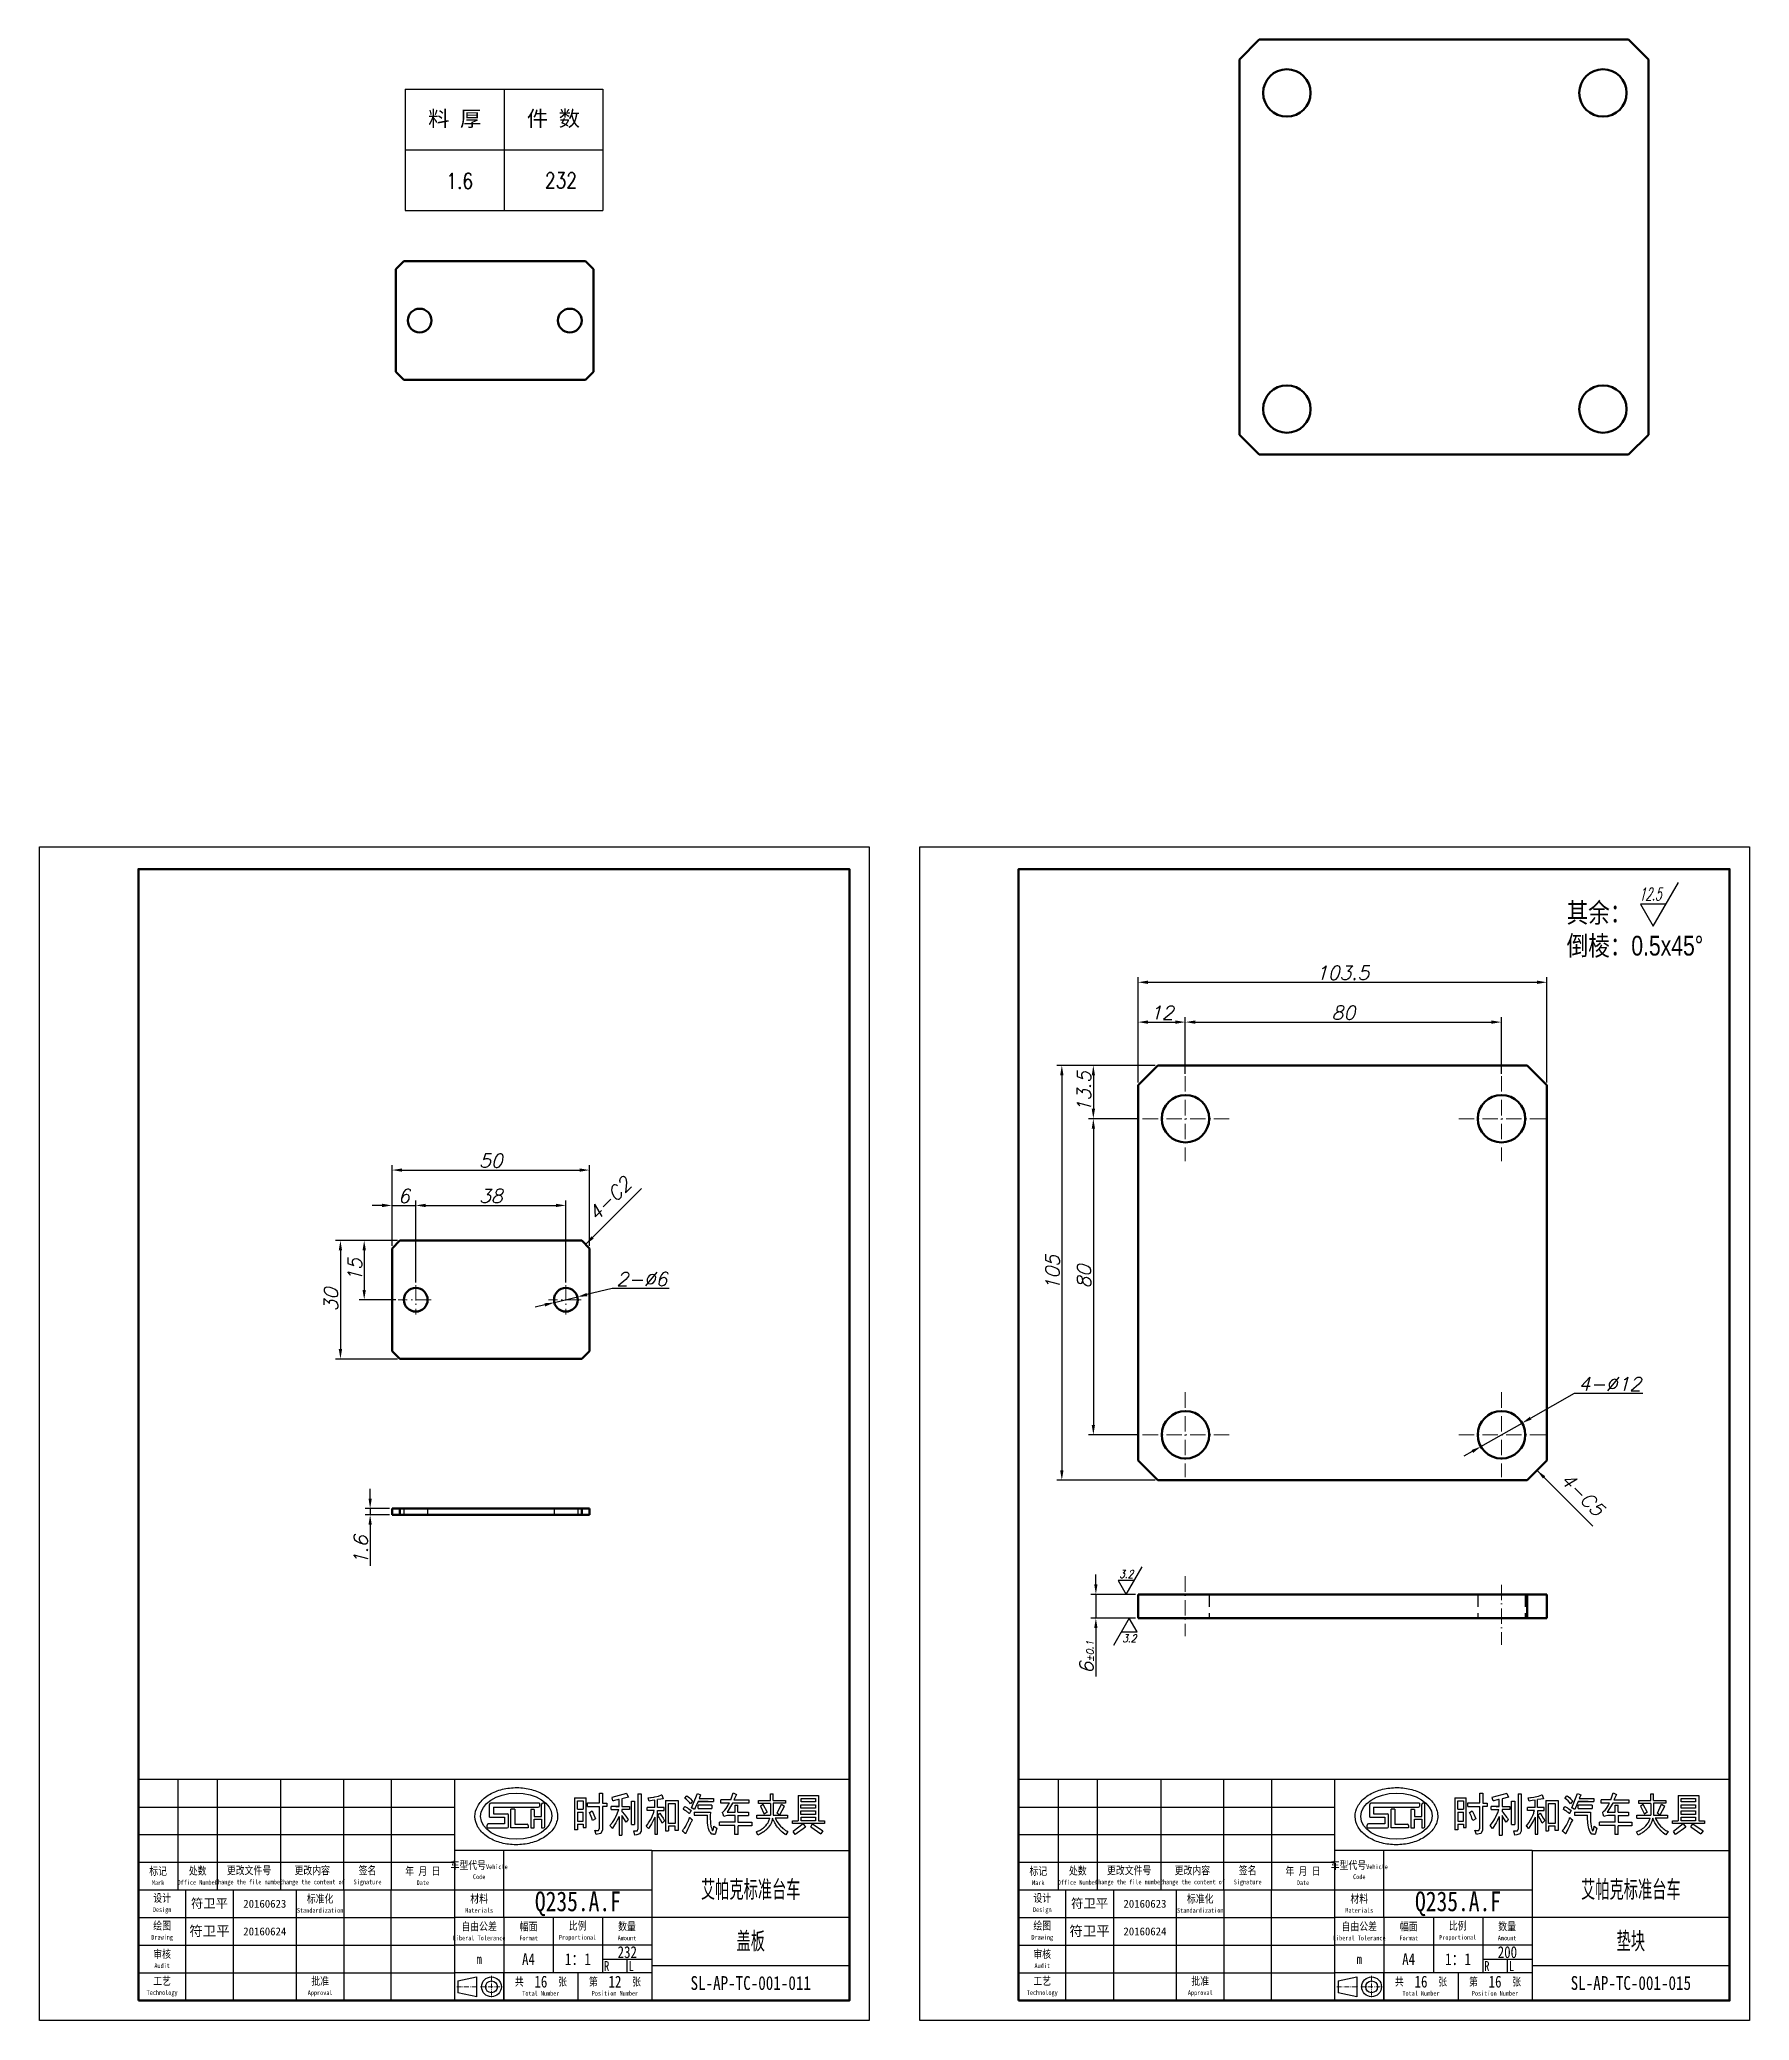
# Model space of a CAD drawing. Header units: inches. Extents: x -786 to 133009, y -39644 to 2522.
# Drawn here: x -786 to -353, y 47 to 548 of the extents above; entities that cross this region are included whole.
import ezdxf
from ezdxf.enums import TextEntityAlignment as Align

# ---------------------------------------------------------------- set-up
doc = ezdxf.new("R2010")
doc.units = ezdxf.units.IN
doc.header["$MEASUREMENT"] = 0
doc.linetypes.add('DASHDOT', pattern=[18.5, 12, -3, 0.5, -3])
doc.linetypes.add('DASHED2', pattern=[9.525, 6.35, -3.175])
doc.layers.add('Dim', color=3, linetype='Continuous')
for name, color, linetype, lineweight in [('图框_内框线', 5, 'Continuous', 50), ('标注线', 3, 'Continuous', 25), ('粗实线', 7, 'Continuous', 50), ('细实线', 4, 'Continuous', 25), ('细点划线', 1, 'DASHDOT', 20), ('虚线', 2, 'DASHED2', 25)]:
    doc.layers.add(name, color=color, linetype=linetype, lineweight=lineweight)
doc.styles.add('DIM', font='romans.shx', dxfattribs={"width": 0.8, "oblique": 20, "bigfont": 'bigfont.shx'})
doc.styles.add('DIM_FONT', font='romans.shx', dxfattribs={"oblique": 15})
doc.styles.add('仿宋体', font='FSGB2312.ttf', dxfattribs={"width": 0.8, "height": 3.5})
doc.styles.add('宋体', font='', dxfattribs={"width": 0.8, "height": 5})
doc.styles.add('工程字', font='gbenor.shx', dxfattribs={"height": 5, "bigfont": 'gbcbig.shx'})
doc.styles.add('楷体', font='KTGB2312.ttf', dxfattribs={"height": 5})
doc.styles.get('宋体').set_extended_font_data('SimSun')
doc.dimstyles.new('幅面 1：1$0', dxfattribs={"dimtxt": 3.5, "dimasz": 2.5, "dimexe": 1.25, "dimexo": 0.625, "dimtad": 1, "dimdsep": 46, "dimtxsty": 'DIM_FONT', "dimcen": 2.5, "dimclrd": 256, "dimclre": 256, "dimclrt": 256, "dimadec": 0, "dimazin": 0, "dimtm": 1e-09, "dimtfac": 0.5, "dimtmove": 0, "dimatfit": 3, "dimfxl": 0, "dimlwd": -1, "dimarcsym": 0})
doc.dimstyles.new('幅面 1：1$3', dxfattribs={"dimtxt": 3.5, "dimasz": 2.5, "dimexe": 1.25, "dimexo": 0.625, "dimtad": 1, "dimtih": 1, "dimtoh": 1, "dimdsep": 46, "dimtxsty": 'DIM_FONT', "dimcen": 2.5, "dimclrd": 256, "dimclre": 256, "dimclrt": 256, "dimazin": 2, "dimtfac": 0.5, "dimtmove": 0, "dimatfit": 3, "dimfxl": 0, "dimlwd": -1, "dimlwe": -1, "dimarcsym": 0})
doc.dimstyles.new('幅面 1：1$7', dxfattribs={"dimtxt": 3.5, "dimasz": 2.5, "dimexe": 1.25, "dimexo": 0.625, "dimtad": 1, "dimdsep": 46, "dimtxsty": 'DIM_FONT', "dimcen": 2.5, "dimclrd": 256, "dimclrt": 256, "dimadec": 0, "dimazin": 0, "dimtfac": 1, "dimtmove": 0, "dimatfit": 3, "dimfxl": 0, "dimlwd": -1, "dimarcsym": 0})

msp = doc.modelspace()

# ---------------------------------------------------------------- texts
at = {"layer": 'Dim', "style": 'DIM_FONT', "oblique": 15}
for s, rotation, p in [('4-C2', 45, (-643.86505, 247.90849)), ('4-C5', 315, (-401.56096, 182.36414))]:
    msp.add_text(s, height=3.5, rotation=rotation, dxfattribs=at).set_placement(p, align=Align.BOTTOM_LEFT)
at = {"layer": 'Dim', "style": 'DIM_FONT', "oblique": 15, "width": 0.797553}
for p, p2 in [((-512.25339, 158.55664), (-508.68339, 158.55664)), ((-511.47906, 142.29046), (-507.90906, 142.29046))]:
    msp.add_text('3.2', height=2, dxfattribs=at).set_placement(p, p2, align=Align.FIT)
at = {"layer": '标注线', "style": 'DIM_FONT', "oblique": 15, "width": 0.559478}
msp.add_text('12.5', height=3.2, dxfattribs=at).set_placement((-380.70234, 330.05954), (-374.99034, 330.05954), align=Align.FIT)
at = {"layer": '标注线', "insert": (-398.98065, 329.43456), "char_height": 5, "width": 304.5523889, "attachment_point": 1, "style": '仿宋体'}
msp.add_mtext('{\\fSimSun|b0|i0|c134|p2;其余：\\P倒棱：}0.5x45°', dxfattribs=at)
at = {"layer": '细实线', "attachment_point": 5}
for s, insert, char_height, width, style in [('艾帕克标准台车', (-605.51388, 79.60196), 5, 50, '工程字'), ('艾帕克标准台车', (-382.73022, 79.60196), 5, 50, '工程字'), ('{\\fSTXingkai|b0|i0|c134|p2;符卫平}', (-742.51388, 76.10196), 2.3, 12, '楷体'), ('{\\fSimSun|b0|i0|c134|p2;20160623}', (-728.51388, 76.10196), 2, 16, '楷体'), ('Q235.A.F', (-649.26388, 76.10196), 5, 37.5, '宋体'), ('{\\fSTXingkai|b0|i0|c134|p2;符卫平}', (-519.73022, 76.10196), 2.3, 12, '楷体'), ('{\\fSimSun|b0|i0|c134|p2;20160623}', (-505.73022, 76.10196), 2, 16, '楷体'), ('Q235.A.F', (-426.48022, 76.10196), 5, 37.5, '宋体'), ('{\\fSTXingkai|b0|i0|c134|p2;符卫平}', (-742.51388, 69.10196), 2.5, 12, '楷体'), ('{\\fSTXingkai|b0|i0|c134|p2;符卫平}', (-519.73022, 69.10196), 2.5, 12, '楷体'), ('{\\fSimSun|b0|i0|c134|p2;20160624}', (-728.51388, 69.10196), 2, 16, '楷体'), ('232', (-636.76388, 63.85196), 3, 12.5, '宋体'), ('盖板', (-605.51388, 66.53141), 5, 50, '工程字'), ('{\\fSimSun|b0|i0|c134|p2;20160624}', (-505.73022, 69.10196), 2, 16, '楷体'), ('200', (-413.98022, 63.85196), 3, 12.5, '宋体'), ('垫块', (-382.73022, 66.53141), 5, 50, '工程字'), ('A4', (-661.7639, 62.10189), 3, 12.5000399, '宋体'), ('1：1', (-649.26388, 62.07762), 3, 12.5, '宋体'), ('A4', (-438.98024, 62.10189), 3, 12.5000399, '宋体'), ('1：1', (-426.48022, 62.07762), 3, 12.5, '宋体'), ('16', (-658.63399, 56.38903), 3, 18.7553564, '宋体'), ('12', (-639.88433, 56.38903), 3, 18.7408929, '宋体'), ('SL-AP-TC-001-011', (-605.51388, 56.03141), 3.5, 50, '宋体'), ('16', (-435.85032, 56.38903), 3, 18.7553564, '宋体'), ('16', (-417.10066, 56.38903), 3, 18.7408929, '宋体'), ('SL-AP-TC-001-015', (-382.73022, 56.03141), 3.5, 50, '宋体')]:
    msp.add_mtext(s, dxfattribs=dict(at, insert=insert, char_height=char_height, width=width, style=style))

# ---------------------------------------------------------------- blocks, each defined once
blk = doc.blocks.new('标题栏')
at = {"layer": '标注线'}
for p, q in [((5851.87, 3356.48), (5851.87, 3328.48)), ((5861.87, 3328.48), (5861.87, 3356.48)), ((5877.87, 3356.48), (5877.87, 3328.48)), ((5893.87, 3328.48), (5893.87, 3356.48)), ((5905.87, 3356.48), (5905.87, 3328.48)), ((5921.87, 3356.48), (5921.87, 3300.48)), ((5841.87, 3349.48), (5921.87, 3349.48)), ((5930.77, 3346.91), (5930.77, 3350.14)), ((5943.4, 3350.44), (5931.07, 3350.44)), ((5931.75, 3349.4), (5943.1, 3349.4)), ((5931.75, 3349.4), (5931.75, 3347.74)), ((5936.16, 3344.19), (5936.16, 3348.9)), ((5937.14, 3348.9), (5936.16, 3348.9)), ((5937.14, 3348.9), (5937.14, 3345.14)), ((5941.18, 3348.89), (5941.18, 3344.18)), ((5942.08, 3348.89), (5941.18, 3348.89)), ((5942.08, 3348.89), (5942.08, 3347.07)), ((5943.4, 3350.44), (5943.4, 3349.7)), ((5943.92, 3347.07), (5943.92, 3350.14)), ((5944.73, 3350.44), (5944.22, 3350.44)), ((5944.73, 3344.48), (5944.73, 3350.44)), ((5952.28, 3351.8), (5955.2, 3351.8)), ((5952.28, 3351.8), (5952.28, 3343.67)), ((5953.04, 3351.03), (5954.47, 3351.03)), ((5953.04, 3348.92), (5953.04, 3351.03)), ((5953.04, 3348.92), (5954.47, 3348.92)), ((5954.47, 3351.03), (5954.47, 3348.92)), ((5955.2, 3344.29), (5955.2, 3351.8)), ((5955.59, 3349.64), (5955.59, 3350.5)), ((5955.59, 3350.5), (5958.61, 3350.5)), ((5955.59, 3349.64), (5958.61, 3349.64)), ((5958.61, 3350.5), (5958.61, 3352.97)), ((5958.61, 3352.97), (5959.37, 3352.97)), ((5958.61, 3344.11), (5958.61, 3349.64)), ((5960.48, 3349.64), (5959.33, 3349.64)), ((5959.33, 3349.64), (5959.33, 3343.66)), ((5959.37, 3352.97), (5959.37, 3350.45)), ((5959.37, 3350.45), (5960.48, 3350.45)), ((5960.48, 3350.45), (5960.48, 3349.64)), ((5963.54, 3349.64), (5961.52, 3349.64)), ((5961.52, 3348.83), (5961.52, 3349.64)), ((5961.52, 3348.83), (5963.45, 3348.83)), ((5965.44, 3352.88), (5961.7, 3351.89)), ((5961.7, 3351.89), (5961.7, 3351.89)), ((5961.75, 3351.76), (5961.7, 3351.89)), ((5961.99, 3351.03), (5961.75, 3351.76)), ((5962.17, 3351.07), (5961.99, 3351.03)), ((5962.39, 3351.12), (5962.17, 3351.07)), ((5962.76, 3351.21), (5962.39, 3351.12)), ((5962.73, 3349.64), (5963.54, 3349.64)), ((5963.13, 3351.3), (5962.76, 3351.21)), ((5963.4, 3351.36), (5963.13, 3351.3)), ((5963.16, 3347.97), (5963.45, 3348.83)), ((5963.47, 3351.38), (5963.4, 3351.36)), ((5963.54, 3351.39), (5963.47, 3351.38)), ((5963.54, 3349.64), (5963.54, 3351.39)), ((5965.91, 3351.93), (5964.26, 3351.58)), ((5964.26, 3351.58), (5964.26, 3349.64)), ((5964.26, 3349.64), (5966.2, 3349.64)), ((5966.2, 3348.88), (5964.26, 3348.88)), ((5964.26, 3348.88), (5964.26, 3348.34)), ((5965.44, 3352.88), (5965.91, 3351.93)), ((5966.2, 3349.64), (5966.2, 3348.88)), ((5966.66, 3345.06), (5966.66, 3350.95)), ((5966.66, 3350.95), (5967.46, 3350.95)), ((5967.46, 3350.95), (5967.46, 3345.06)), ((5968.32, 3352.79), (5969.11, 3352.79)), ((5968.32, 3352.79), (5968.32, 3343.87)), ((5969.11, 3352.79), (5969.11, 3343.38)), ((5970.66, 3348.61), (5970.66, 3349.33)), ((5972.6, 3349.33), (5970.66, 3349.33)), ((5970.91, 3351.8), (5971.06, 3351.82)), ((5970.91, 3351.79), (5970.91, 3351.8)), ((5970.99, 3351.47), (5970.91, 3351.79)), ((5971.12, 3350.99), (5970.99, 3351.47)), ((5971.06, 3351.82), (5971.47, 3351.86)), ((5971.5, 3351.04), (5971.12, 3350.99)), ((5971.47, 3351.86), (5971.67, 3351.88)), ((5971.91, 3351.1), (5971.5, 3351.04)), ((5971.67, 3351.88), (5972.32, 3351.98)), ((5972.6, 3351.22), (5971.91, 3351.1)), ((5972.32, 3351.98), (5972.62, 3352.02)), ((5972.6, 3349.33), (5972.6, 3351.22)), ((5972.62, 3352.02), (5973.52, 3352.23)), ((5974.08, 3351.5), (5973.25, 3351.35)), ((5973.25, 3349.37), (5973.25, 3351.35)), ((5974.93, 3349.37), (5973.25, 3349.37)), ((5973.52, 3352.23), (5974.29, 3352.52)), ((5974.72, 3351.57), (5974.08, 3351.5)), ((5974.29, 3352.52), (5974.39, 3352.56)), ((5974.39, 3352.56), (5974.72, 3351.57)), ((5974.94, 3348.61), (5974.94, 3349.37)), ((5975.33, 3351.13), (5978.46, 3351.13)), ((5975.33, 3351.13), (5975.33, 3343.44)), ((5976.01, 3350.36), (5977.74, 3350.36)), ((5976.01, 3345.33), (5976.01, 3350.36)), ((5977.74, 3350.36), (5977.74, 3345.33)), ((5978.46, 3351.13), (5978.46, 3343.53)), ((5979.79, 3348.88), (5979.81, 3348.93)), ((5979.86, 3348.84), (5979.79, 3348.88)), ((5979.81, 3348.93), (5979.89, 3349.09)), ((5979.91, 3348.81), (5979.86, 3348.84)), ((5979.89, 3349.09), (5979.93, 3349.19)), ((5980, 3348.76), (5979.91, 3348.81)), ((5979.93, 3349.19), (5980.04, 3349.42)), ((5980.04, 3349.42), (5980.11, 3349.56)), ((5980.11, 3349.56), (5980.15, 3349.64)), ((5980.15, 3349.64), (5980.82, 3349.25)), ((5980.22, 3351.71), (5980.61, 3352.19)), ((5980.23, 3351.7), (5980.22, 3351.71)), ((5980.27, 3351.66), (5980.23, 3351.7)), ((5980.58, 3351.39), (5980.27, 3351.66)), ((5980.98, 3351.02), (5980.58, 3351.39)), ((5980.61, 3352.19), (5980.72, 3352.34)), ((5980.72, 3352.34), (5981.38, 3351.76)), ((5980.82, 3349.25), (5980.92, 3349.19)), ((5980.92, 3349.19), (5981.16, 3349.03)), ((5981.42, 3350.51), (5980.98, 3351.02)), ((5981.16, 3349.03), (5981.5, 3348.8)), ((5981.38, 3351.76), (5981.61, 3351.51)), ((5981.59, 3350.32), (5981.42, 3350.51)), ((5981.5, 3348.8), (5981.67, 3348.68)), ((5982.09, 3350.99), (5981.59, 3350.32)), ((5981.61, 3351.51), (5982.05, 3351.04)), ((5981.91, 3349.24), (5983.38, 3352.88)), ((5981.97, 3349.21), (5981.91, 3349.24)), ((5982.05, 3349.17), (5981.97, 3349.21)), ((5982.05, 3351.04), (5982.09, 3350.99)), ((5982.5, 3348.96), (5982.05, 3349.17)), ((5982.67, 3348.88), (5982.5, 3348.96)), ((5982.84, 3349.25), (5982.67, 3348.88)), ((5983.56, 3350.9), (5982.84, 3349.25)), ((5983.38, 3352.88), (5984.18, 3352.53)), ((5983.53, 3349.1), (5983.53, 3349.91)), ((5987.05, 3349.91), (5983.53, 3349.91)), ((5983.53, 3349.1), (5987.05, 3349.1)), ((5986.06, 3350.9), (5983.56, 3350.9)), ((5983.56, 3350.9), (5987.48, 3350.9)), ((5984.18, 3352.52), (5983.78, 3351.62)), ((5983.78, 3351.62), (5987.48, 3351.62)), ((5987.05, 3349.91), (5987.05, 3349.1)), ((5987.48, 3351.62), (5987.48, 3350.9)), ((5989.32, 3350.45), (5989.32, 3351.31)), ((5991.83, 3351.31), (5989.32, 3351.31)), ((5989.37, 3350.45), (5989.32, 3350.45)), ((5989.42, 3350.46), (5989.37, 3350.45)), ((5989.56, 3350.46), (5989.42, 3350.46)), ((5989.62, 3350.47), (5989.56, 3350.46)), ((5989.67, 3350.47), (5989.62, 3350.47)), ((5989.72, 3350.47), (5989.67, 3350.47)), ((5989.89, 3350.47), (5989.72, 3350.47)), ((5990.1, 3350.48), (5989.89, 3350.47)), ((5990.48, 3350.49), (5990.1, 3350.48)), ((5990.34, 3348.64), (5990.68, 3349.1)), ((5990.88, 3350.49), (5990.48, 3350.49)), ((5990.68, 3349.1), (5991.18, 3349.93)), ((5991.15, 3350.49), (5990.88, 3350.49)), ((5992.26, 3350.49), (5990.9, 3348.16)), ((5991.31, 3350.49), (5991.15, 3350.49)), ((5991.18, 3349.93), (5991.28, 3350.13)), ((5991.28, 3350.13), (5991.47, 3350.49)), ((5991.47, 3350.49), (5991.31, 3350.49)), ((5991.83, 3351.31), (5992.41, 3353.06)), ((5996.36, 3350.49), (5992.26, 3350.49)), ((5992.41, 3353.06), (5993.24, 3352.61)), ((5992.64, 3351.41), (5992.59, 3351.31)), ((5992.59, 3351.31), (5996.36, 3351.31)), ((5992.74, 3351.63), (5992.64, 3351.41)), ((5993.24, 3352.61), (5992.74, 3351.63)), ((5992.91, 3349.91), (5993.63, 3349.91)), ((5992.91, 3348.16), (5992.91, 3349.91)), ((5993.63, 3348.16), (5993.63, 3349.91)), ((5996.36, 3351.31), (5996.36, 3350.49)), ((5998.84, 3351.13), (6001.9, 3351.13)), ((5998.84, 3350.4), (5998.84, 3351.13)), ((6001.9, 3350.4), (5998.84, 3350.4)), ((5999.31, 3349.69), (5999.92, 3350.18)), ((5999.33, 3349.65), (5999.31, 3349.69)), ((5999.31, 3349.69), (6000.28, 3347.66)), ((5999.81, 3351.13), (6000.01, 3351.13)), ((5999.92, 3350.18), (6001, 3348.16)), ((6001.9, 3352.83), (6002.58, 3352.83)), ((6001.9, 3351.13), (6001.9, 3352.83)), ((6001.9, 3351.13), (6001.9, 3351.61)), ((6001.9, 3350.4), (6001.9, 3347.44)), ((6002.58, 3351.13), (6002.58, 3352.83)), ((6002.58, 3351.13), (6005.68, 3351.13)), ((6005.68, 3350.41), (6002.58, 3350.41)), ((6002.58, 3350.41), (6002.58, 3347.44)), ((6003.59, 3347.93), (6004.63, 3350.23)), ((6004.25, 3347.48), (6005.43, 3349.73)), ((6004.63, 3350.23), (6005.43, 3349.73)), ((6005.68, 3351.13), (6005.68, 3350.41)), ((6008.84, 3352.39), (6014.03, 3352.39)), ((6008.84, 3352.39), (6008.84, 3346)), ((6009.59, 3350.04), (6013.26, 3350.04)), ((6009.59, 3349.19), (6009.59, 3350.04)), ((6013.26, 3349.19), (6009.59, 3349.19)), ((6009.6, 3351.62), (6013.26, 3351.62)), ((6009.6, 3350.77), (6009.6, 3351.62)), ((6013.26, 3350.77), (6009.6, 3350.77)), ((6013.26, 3351.62), (6013.26, 3350.77)), ((6013.26, 3350.04), (6013.26, 3349.19)), ((6014.03, 3352.39), (6014.03, 3346)), ((5930.12, 3344.18), (5930.12, 3344.92)), ((5930.12, 3344.18), (5935.24, 3344.18)), ((5934.56, 3345.22), (5930.42, 3345.22)), ((5930.77, 3346.91), (5934.56, 3346.91)), ((5931.75, 3347.74), (5935.24, 3347.74)), ((5934.56, 3346.91), (5934.56, 3345.22)), ((5935.54, 3344.48), (5935.54, 3347.44)), ((5940.57, 3344.19), (5936.16, 3344.19)), ((5937.14, 3345.14), (5940.27, 3345.14)), ((5940.57, 3344.84), (5940.57, 3344.19)), ((5941.18, 3344.18), (5942.08, 3344.18)), ((5942.08, 3347.07), (5943.92, 3347.07)), ((5942.08, 3344.18), (5942.08, 3346.36)), ((5942.08, 3346.36), (5943.92, 3346.36)), ((5943.92, 3346.36), (5943.92, 3344.18)), ((5943.92, 3344.18), (5944.43, 3344.18)), ((5953.04, 3348.16), (5954.47, 3348.16)), ((5953.04, 3348.16), (5953.04, 3345.91)), ((5953.04, 3345.91), (5954.47, 3345.91)), ((5953.04, 3345.15), (5954.48, 3345.15)), ((5953.04, 3345.15), (5953.04, 3343.67)), ((5954.47, 3345.91), (5954.47, 3348.16)), ((5954.48, 3345.15), (5954.48, 3344.29)), ((5954.48, 3344.29), (5955.2, 3344.29)), ((5956.02, 3348.07), (5956.71, 3348.47)), ((5956.51, 3347.07), (5956.02, 3348.07)), ((5956.63, 3346.69), (5956.51, 3347.07)), ((5956.85, 3346.05), (5956.63, 3346.69)), ((5956.71, 3348.47), (5957.16, 3347.52)), ((5957.61, 3346.45), (5956.85, 3346.05)), ((5957.16, 3347.52), (5957.61, 3346.45)), ((5958.36, 3343.53), (5958.61, 3344.11)), ((5961.24, 3344.83), (5961.84, 3345.54)), ((5961.24, 3344.83), (5961.24, 3344.83)), ((5961.85, 3344.07), (5961.24, 3344.83)), ((5961.84, 3345.54), (5962.2, 3346.1)), ((5961.9, 3344.15), (5961.85, 3344.07)), ((5962.41, 3344.94), (5961.9, 3344.15)), ((5962.2, 3346.1), (5962.43, 3346.45)), ((5962.75, 3345.5), (5962.41, 3344.94)), ((5962.43, 3346.45), (5962.64, 3346.85)), ((5962.64, 3346.85), (5963.06, 3347.77)), ((5963.09, 3346.12), (5962.75, 3345.5)), ((5963.06, 3347.77), (5963.16, 3347.97)), ((5963.54, 3347.11), (5963.09, 3346.12)), ((5963.54, 3347.11), (5963.54, 3342.36)), ((5964.26, 3348.34), (5964.42, 3348.14)), ((5964.47, 3346.98), (5964.26, 3347.3)), ((5964.26, 3347.3), (5964.26, 3347.3)), ((5964.26, 3347.3), (5964.26, 3342.36)), ((5964.42, 3348.14), (5964.81, 3347.69)), ((5964.75, 3346.58), (5964.47, 3346.98)), ((5965.3, 3345.64), (5964.75, 3346.58)), ((5964.81, 3347.69), (5965.22, 3347.15)), ((5965.22, 3347.15), (5965.41, 3346.9)), ((5965.84, 3346.32), (5965.3, 3345.64)), ((5965.41, 3346.9), (5965.6, 3346.64)), ((5965.6, 3346.64), (5965.84, 3346.32)), ((5966.66, 3345.06), (5967.46, 3345.06)), ((5968.21, 3343.49), (5968.32, 3343.87)), ((5970.4, 3344.65), (5970.46, 3344.73)), ((5970.66, 3344.38), (5970.4, 3344.65)), ((5970.46, 3344.73), (5970.78, 3345.16)), ((5972.45, 3348.61), (5970.66, 3348.61)), ((5970.91, 3344.1), (5970.66, 3344.38)), ((5970.78, 3345.16), (5971.01, 3345.46)), ((5970.98, 3344.02), (5970.91, 3344.1)), ((5971.05, 3344.13), (5970.98, 3344.02)), ((5971.01, 3345.46), (5971.5, 3346.26)), ((5971.73, 3345.19), (5971.05, 3344.13)), ((5971.5, 3346.26), (5971.8, 3346.86)), ((5972.2, 3346.06), (5971.73, 3345.19)), ((5971.8, 3346.86), (5972.01, 3347.34)), ((5972.01, 3347.34), (5972.27, 3347.93)), ((5972.6, 3346.9), (5972.2, 3346.06)), ((5972.27, 3347.93), (5972.33, 3348.18)), ((5972.33, 3348.18), (5972.45, 3348.61)), ((5972.6, 3346.9), (5972.6, 3342.59)), ((5973.28, 3342.59), (5973.28, 3348.61)), ((5973.28, 3348.61), (5974.94, 3348.61)), ((5973.35, 3347.35), (5973.89, 3347.89)), ((5973.35, 3347.35), (5973.35, 3347.35)), ((5973.37, 3347.33), (5973.35, 3347.35)), ((5973.4, 3347.28), (5973.37, 3347.33)), ((5973.44, 3347.22), (5973.4, 3347.28)), ((5973.53, 3347.08), (5973.44, 3347.22)), ((5973.68, 3346.86), (5973.53, 3347.08)), ((5973.89, 3346.47), (5973.68, 3346.86)), ((5973.89, 3347.89), (5974.32, 3347.26)), ((5974.08, 3346.13), (5973.89, 3346.47)), ((5974.36, 3345.53), (5974.08, 3346.13)), ((5974.32, 3347.26), (5974.67, 3346.68)), ((5974.43, 3345.37), (5974.36, 3345.53)), ((5974.49, 3345.44), (5974.43, 3345.37)), ((5974.5, 3345.45), (5974.49, 3345.44)), ((5975.04, 3345.96), (5974.5, 3345.45)), ((5974.67, 3346.68), (5974.88, 3346.29)), ((5974.88, 3346.29), (5975.01, 3346.01)), ((5975.01, 3346.01), (5975.04, 3345.96)), ((5977.74, 3345.33), (5976.01, 3345.33)), ((5977.74, 3344.61), (5976.01, 3344.61)), ((5976.01, 3344.61), (5976.01, 3343.44)), ((5977.74, 3343.53), (5977.74, 3344.61)), ((5979.65, 3343.54), (5979.88, 3343.85)), ((5979.88, 3343.85), (5980.05, 3344.06)), ((5980.1, 3348.7), (5980, 3348.76)), ((5980.05, 3344.06), (5980.1, 3344.15)), ((5980.19, 3348.65), (5980.1, 3348.7)), ((5980.1, 3344.15), (5980.4, 3344.65)), ((5980.26, 3348.61), (5980.19, 3348.65)), ((5980.35, 3348.56), (5980.26, 3348.61)), ((5980.39, 3348.53), (5980.35, 3348.56)), ((5980.45, 3348.49), (5980.39, 3348.53)), ((5980.4, 3344.65), (5980.53, 3344.86)), ((5980.57, 3348.43), (5980.45, 3348.49)), ((5980.53, 3344.86), (5980.96, 3345.71)), ((5980.6, 3348.41), (5980.57, 3348.43)), ((5980.61, 3348.4), (5980.6, 3348.41)), ((5980.84, 3348.21), (5980.61, 3348.4)), ((5981.04, 3348.05), (5980.84, 3348.21)), ((5981.29, 3344.63), (5980.88, 3343.76)), ((5980.96, 3345.71), (5981.01, 3345.81)), ((5981.01, 3345.81), (5981.29, 3346.5)), ((5981.09, 3348), (5981.04, 3348.05)), ((5981.13, 3347.97), (5981.09, 3348)), ((5981.17, 3347.94), (5981.13, 3347.97)), ((5981.2, 3347.91), (5981.17, 3347.94)), ((5981.23, 3347.88), (5981.2, 3347.91)), ((5981.25, 3347.87), (5981.23, 3347.88)), ((5981.27, 3347.85), (5981.25, 3347.87)), ((5981.3, 3347.83), (5981.27, 3347.85)), ((5981.29, 3346.5), (5981.37, 3346.71)), ((5981.57, 3345.24), (5981.29, 3344.63)), ((5981.32, 3347.81), (5981.3, 3347.83)), ((5981.33, 3347.8), (5981.32, 3347.81)), ((5981.4, 3347.92), (5981.33, 3347.8)), ((5981.37, 3346.71), (5981.39, 3346.78)), ((5981.39, 3346.78), (5981.4, 3346.81)), ((5981.44, 3348), (5981.4, 3347.92)), ((5981.4, 3346.81), (5981.41, 3346.81)), ((5981.41, 3346.81), (5981.75, 3346.52)), ((5981.77, 3348.61), (5981.44, 3348)), ((5981.64, 3345.38), (5981.57, 3345.24)), ((5981.71, 3345.53), (5981.64, 3345.38)), ((5981.67, 3348.68), (5981.77, 3348.61)), ((5981.76, 3345.63), (5981.71, 3345.53)), ((5981.75, 3346.52), (5982.09, 3346.23)), ((5982.05, 3346.16), (5981.76, 3345.63)), ((5982.09, 3346.23), (5982.05, 3346.16)), ((5982.59, 3348.16), (5982.59, 3347.39)), ((5982.59, 3348.16), (5986.66, 3348.16)), ((5982.59, 3347.39), (5985.9, 3347.39)), ((5985.9, 3347.29), (5985.9, 3347.39)), ((5985.9, 3347.1), (5985.9, 3347.29)), ((5985.92, 3346.31), (5985.9, 3347.1)), ((5985.93, 3345.86), (5985.92, 3346.31)), ((5985.96, 3345.46), (5985.93, 3345.86)), ((5986.02, 3344.86), (5985.96, 3345.46)), ((5986.12, 3344.39), (5986.02, 3344.86)), ((5986.19, 3344.07), (5986.12, 3344.39)), ((5986.47, 3343.3), (5986.19, 3344.07)), ((5986.63, 3347.35), (5986.61, 3346.89)), ((5986.61, 3346.89), (5986.63, 3346.49)), ((5986.66, 3348.16), (5986.63, 3347.35)), ((5986.63, 3346.49), (5986.65, 3345.8)), ((5986.65, 3345.8), (5986.7, 3345.21)), ((5986.7, 3345.21), (5986.78, 3344.74)), ((5986.78, 3344.74), (5986.8, 3344.57)), ((5986.8, 3344.57), (5986.9, 3344.25)), ((5986.9, 3344.25), (5987.11, 3343.53)), ((5987.2, 3343.44), (5987.47, 3343.85)), ((5987.47, 3343.85), (5987.55, 3344.61)), ((5987.55, 3344.61), (5988.27, 3344.11)), ((5988.27, 3344.11), (5987.91, 3342.9)), ((5988.92, 3344.79), (5988.92, 3345.64)), ((5992.91, 3345.64), (5988.92, 3345.64)), ((5992.88, 3344.79), (5988.92, 3344.79)), ((5989.71, 3348.11), (5989.76, 3348.15)), ((5989.73, 3348.06), (5989.71, 3348.11)), ((5989.75, 3348), (5989.73, 3348.06)), ((5989.86, 3347.64), (5989.75, 3348)), ((5989.76, 3348.15), (5989.79, 3348.18)), ((5989.79, 3348.18), (5990.06, 3348.41)), ((5990.03, 3347.08), (5989.86, 3347.64)), ((5990.3, 3347.16), (5990.03, 3347.08)), ((5990.06, 3348.41), (5990.34, 3348.64)), ((5991.01, 3347.29), (5990.3, 3347.16)), ((5990.9, 3348.16), (5992.91, 3348.16)), ((5991.11, 3347.31), (5991.01, 3347.29)), ((5991.16, 3347.31), (5991.11, 3347.31)), ((5991.52, 3347.32), (5991.16, 3347.31)), ((5992.06, 3347.35), (5991.52, 3347.32)), ((5992.91, 3347.35), (5992.06, 3347.35)), ((5992.88, 3342.53), (5992.88, 3344.79)), ((5992.91, 3345.64), (5992.91, 3347.35)), ((5993.63, 3348.16), (5996.26, 3348.16)), ((5993.63, 3347.35), (5993.63, 3345.64)), ((5993.63, 3347.35), (5996.26, 3347.35)), ((5993.63, 3345.64), (5997.15, 3345.64)), ((5997.15, 3344.74), (5993.67, 3344.74)), ((5993.67, 3342.5), (5993.67, 3344.74)), ((5996.26, 3348.16), (5996.26, 3347.35)), ((5997.15, 3345.64), (5997.15, 3344.74)), ((5998.41, 3347.44), (6001.9, 3347.44)), ((5998.41, 3346.67), (5998.41, 3347.44)), ((5998.41, 3346.67), (6001.72, 3346.67)), ((5999.23, 3343.62), (5999.52, 3343.8)), ((5999.52, 3343.8), (5999.61, 3343.86)), ((5999.61, 3343.86), (5999.85, 3344.04)), ((5999.85, 3344.04), (6000.14, 3344.24)), ((6000.14, 3344.24), (6000.3, 3344.36)), ((6001, 3348.16), (6000.28, 3347.66)), ((6000.3, 3344.36), (6000.31, 3344.37)), ((6000.31, 3344.37), (6000.46, 3344.52)), ((6000.46, 3344.52), (6000.63, 3344.69)), ((6000.63, 3344.69), (6000.65, 3344.7)), ((6000.65, 3344.7), (6000.95, 3345.1)), ((6000.85, 3343.82), (6000.65, 3343.65)), ((6000.93, 3343.89), (6000.85, 3343.82)), ((6000.96, 3343.92), (6000.93, 3343.89)), ((6000.95, 3345.1), (6001.27, 3345.5)), ((6001.09, 3344.06), (6000.96, 3343.92)), ((6001.17, 3344.14), (6001.09, 3344.06)), ((6001.21, 3344.18), (6001.17, 3344.14)), ((6001.38, 3344.4), (6001.21, 3344.18)), ((6001.27, 3345.5), (6001.29, 3345.52)), ((6001.29, 3345.52), (6001.39, 3345.73)), ((6001.83, 3345.01), (6001.38, 3344.4)), ((6001.39, 3345.73), (6001.48, 3345.99)), ((6001.48, 3345.99), (6001.72, 3346.67)), ((6002.09, 3345.53), (6001.83, 3345.01)), ((6002.1, 3345.55), (6002.09, 3345.53)), ((6002.4, 3346.63), (6002.1, 3345.55)), ((6002.65, 3346.02), (6002.4, 3346.63)), ((6002.58, 3347.44), (6004.16, 3347.44)), ((6002.67, 3345.98), (6002.65, 3346.02)), ((6002.69, 3345.94), (6002.67, 3345.98)), ((6002.76, 3345.82), (6002.69, 3345.94)), ((6002.94, 3345.51), (6002.76, 3345.82)), ((6003.1, 3345.24), (6002.94, 3345.51)), ((6006.14, 3346.68), (6003.02, 3346.67)), ((6003.02, 3346.67), (6003.58, 3345.72)), ((6003.24, 3344.99), (6003.1, 3345.24)), ((6003.42, 3344.73), (6003.24, 3344.99)), ((6003.66, 3344.39), (6003.42, 3344.73)), ((6003.58, 3345.72), (6003.73, 3345.48)), ((6004.16, 3347.44), (6003.59, 3347.93)), ((6003.75, 3344.26), (6003.66, 3344.39)), ((6003.73, 3345.48), (6004.38, 3344.65)), ((6003.81, 3344.18), (6003.75, 3344.26)), ((6003.88, 3344.1), (6003.81, 3344.18)), ((6004.11, 3343.85), (6003.88, 3344.1)), ((6004.19, 3343.77), (6004.11, 3343.85)), ((6004.27, 3347.51), (6004.24, 3347.44)), ((6004.24, 3347.44), (6006.14, 3347.44)), ((6004.38, 3344.65), (6004.79, 3344.26)), ((6004.79, 3344.26), (6005, 3344.07)), ((6005, 3344.07), (6005.32, 3343.84)), ((6005.32, 3343.84), (6005.5, 3343.71)), ((6006.14, 3347.44), (6006.14, 3346.68)), ((6007.4, 3345.33), (6007.4, 3346)), ((6007.4, 3346), (6008.84, 3346)), ((6015.53, 3345.33), (6007.4, 3345.33)), ((6010.13, 3345.19), (6007.62, 3343.31)), ((6010.75, 3344.38), (6008.12, 3342.49)), ((6009.59, 3348.47), (6013.26, 3348.47)), ((6009.59, 3347.58), (6009.59, 3348.47)), ((6013.26, 3347.58), (6009.59, 3347.58)), ((6009.6, 3346.9), (6013.26, 3346.9)), ((6009.6, 3346), (6009.6, 3346.9)), ((6013.26, 3346), (6009.6, 3346)), ((6010.13, 3345.19), (6010.75, 3344.38)), ((6012.04, 3344.43), (6012.54, 3345.19)), ((6012.04, 3344.43), (6014.6, 3342.67)), ((6012.54, 3345.19), (6015.14, 3343.44)), ((6013.26, 3348.47), (6013.26, 3347.58)), ((6013.26, 3346.9), (6013.26, 3346)), ((6014.03, 3346), (6015.53, 3346)), ((6015.53, 3346), (6015.53, 3345.33)), ((5841.87, 3342.48), (5921.87, 3342.48)), ((5953.04, 3343.67), (5952.28, 3343.67)), ((5957.39, 3343.58), (5957.47, 3343.57)), ((5957.78, 3342.54), (5957.39, 3343.58)), ((5957.47, 3343.57), (5957.6, 3343.56)), ((5957.6, 3343.56), (5958.02, 3343.54)), ((5958.06, 3342.58), (5957.78, 3342.54)), ((5958.02, 3343.54), (5958.31, 3343.52)), ((5958.9, 3342.81), (5958.06, 3342.58)), ((5958.31, 3343.52), (5958.36, 3343.53)), ((5958.93, 3342.83), (5958.9, 3342.81)), ((5959.33, 3343.66), (5958.93, 3342.83)), ((5963.54, 3342.36), (5964.26, 3342.36)), ((5967.28, 3343.42), (5967.28, 3343.44)), ((5967.28, 3343.44), (5967.28, 3343.44)), ((5967.28, 3343.44), (5967.29, 3343.44)), ((5967.53, 3342.36), (5967.28, 3343.42)), ((5967.29, 3343.44), (5967.31, 3343.44)), ((5967.31, 3343.44), (5967.39, 3343.44)), ((5967.39, 3343.44), (5967.67, 3343.45)), ((5967.96, 3342.46), (5967.53, 3342.36)), ((5967.67, 3343.45), (5968.09, 3343.47)), ((5968.01, 3342.47), (5967.96, 3342.46)), ((5968.75, 3342.72), (5968.01, 3342.47)), ((5968.09, 3343.47), (5968.18, 3343.47)), ((5968.18, 3343.47), (5968.21, 3343.49)), ((5969.11, 3343.38), (5968.75, 3342.72)), ((5972.6, 3342.59), (5973.28, 3342.59)), ((5975.33, 3343.44), (5976.01, 3343.44)), ((5978.46, 3343.53), (5977.74, 3343.53)), ((5979.54, 3343.4), (5979.56, 3343.42)), ((5979.6, 3343.36), (5979.54, 3343.4)), ((5979.56, 3343.42), (5979.65, 3343.54)), ((5979.67, 3343.32), (5979.6, 3343.36)), ((5979.74, 3343.26), (5979.67, 3343.32)), ((5979.82, 3343.19), (5979.74, 3343.26)), ((5979.99, 3343.04), (5979.82, 3343.19)), ((5980.13, 3342.92), (5979.99, 3343.04)), ((5980.25, 3342.82), (5980.13, 3342.92)), ((5980.27, 3342.8), (5980.25, 3342.82)), ((5980.28, 3342.79), (5980.27, 3342.8)), ((5980.29, 3342.79), (5980.28, 3342.79)), ((5980.29, 3342.78), (5980.29, 3342.79)), ((5980.3, 3342.78), (5980.29, 3342.78)), ((5980.29, 3342.78), (5980.29, 3342.78)), ((5980.29, 3342.78), (5980.29, 3342.78)), ((5980.29, 3342.78), (5980.29, 3342.78)), ((5980.29, 3342.78), (5980.29, 3342.78)), ((5980.29, 3342.78), (5980.29, 3342.78)), ((5980.29, 3342.78), (5980.29, 3342.78)), ((5980.3, 3342.78), (5980.3, 3342.78)), ((5980.3, 3342.78), (5980.3, 3342.78)), ((5980.3, 3342.78), (5980.3, 3342.78)), ((5980.3, 3342.78), (5980.3, 3342.78)), ((5980.3, 3342.77), (5980.3, 3342.78)), ((5980.3, 3342.77), (5980.3, 3342.77)), ((5980.3, 3342.77), (5980.3, 3342.77)), ((5980.3, 3342.77), (5980.3, 3342.77)), ((5980.3, 3342.77), (5980.3, 3342.77)), ((5980.31, 3342.77), (5980.3, 3342.77)), ((5980.31, 3342.77), (5980.31, 3342.77)), ((5980.31, 3342.77), (5980.31, 3342.77)), ((5980.31, 3342.77), (5980.31, 3342.77)), ((5980.32, 3342.76), (5980.31, 3342.77)), ((5980.33, 3342.75), (5980.32, 3342.76)), ((5980.33, 3342.75), (5980.33, 3342.75)), ((5980.34, 3342.74), (5980.33, 3342.75)), ((5980.34, 3342.74), (5980.34, 3342.74)), ((5980.35, 3342.73), (5980.34, 3342.74)), ((5980.36, 3342.72), (5980.35, 3342.73)), ((5980.37, 3342.73), (5980.36, 3342.72)), ((5980.36, 3342.72), (5980.36, 3342.72)), ((5980.69, 3343.39), (5980.37, 3342.73)), ((5980.88, 3343.76), (5980.69, 3343.39)), ((5986.73, 3342.93), (5986.47, 3343.3)), ((5986.9, 3342.69), (5986.73, 3342.93)), ((5986.94, 3342.63), (5986.9, 3342.69)), ((5987.18, 3342.6), (5986.94, 3342.63)), ((5987.11, 3343.53), (5987.2, 3343.44)), ((5987.44, 3342.57), (5987.18, 3342.6)), ((5987.54, 3342.56), (5987.44, 3342.57)), ((5987.66, 3342.54), (5987.54, 3342.56)), ((5987.91, 3342.9), (5987.66, 3342.54)), ((5992.88, 3342.52), (5992.88, 3342.54)), ((5992.88, 3342.5), (5992.88, 3342.52)), ((5993.67, 3342.5), (5992.88, 3342.5)), ((5998.3, 3343.22), (5998.31, 3343.22)), ((5998.7, 3342.36), (5998.3, 3343.22)), ((5998.31, 3343.22), (5998.35, 3343.23)), ((5998.35, 3343.23), (5998.44, 3343.27)), ((5998.44, 3343.27), (5998.61, 3343.34)), ((5998.61, 3343.34), (5998.82, 3343.43)), ((5998.85, 3342.44), (5998.7, 3342.36)), ((5998.82, 3343.43), (5998.95, 3343.49)), ((5998.94, 3342.49), (5998.85, 3342.44)), ((5999, 3342.52), (5998.94, 3342.49)), ((5998.95, 3343.49), (5999.14, 3343.57)), ((5999.1, 3342.57), (5999, 3342.52)), ((5999.19, 3342.62), (5999.1, 3342.57)), ((5999.14, 3343.57), (5999.15, 3343.57)), ((5999.15, 3343.57), (5999.23, 3343.62)), ((5999.4, 3342.75), (5999.19, 3342.62)), ((5999.62, 3342.88), (5999.4, 3342.75)), ((5999.83, 3343), (5999.62, 3342.88)), ((5999.93, 3343.06), (5999.83, 3343)), ((5999.95, 3343.08), (5999.93, 3343.06)), ((5999.96, 3343.08), (5999.95, 3343.08)), ((5999.98, 3343.1), (5999.96, 3343.08)), ((6000.07, 3343.16), (5999.98, 3343.1)), ((6000.16, 3343.22), (6000.07, 3343.16)), ((6000.25, 3343.3), (6000.16, 3343.22)), ((6000.41, 3343.43), (6000.25, 3343.3)), ((6000.65, 3343.65), (6000.41, 3343.43)), ((6004.24, 3343.71), (6004.19, 3343.77)), ((6004.32, 3343.63), (6004.24, 3343.71)), ((6004.37, 3343.57), (6004.32, 3343.63)), ((6004.42, 3343.52), (6004.37, 3343.57)), ((6004.43, 3343.5), (6004.42, 3343.52)), ((6004.46, 3343.47), (6004.43, 3343.5)), ((6004.5, 3343.43), (6004.46, 3343.47)), ((6004.53, 3343.41), (6004.5, 3343.43)), ((6004.59, 3343.35), (6004.53, 3343.41)), ((6004.65, 3343.29), (6004.59, 3343.35)), ((6004.75, 3343.19), (6004.65, 3343.29)), ((6004.96, 3343), (6004.75, 3343.19)), ((6005, 3342.96), (6004.96, 3343)), ((6005.04, 3342.92), (6005, 3342.96)), ((6005.58, 3342.53), (6005.04, 3342.92)), ((6005.5, 3343.71), (6005.7, 3343.57)), ((6005.75, 3342.4), (6005.58, 3342.53)), ((6005.7, 3343.57), (6005.85, 3343.46)), ((6006.29, 3343.26), (6005.75, 3342.4)), ((6005.85, 3343.46), (6005.97, 3343.41)), ((6005.97, 3343.41), (6006.29, 3343.26)), ((6008.12, 3342.49), (6007.62, 3343.31)), ((6015.14, 3343.44), (6014.6, 3342.67)), ((5841.87, 3335.48), (5921.87, 3335.48)), ((5971.87, 3338.48), (5921.87, 3338.48)), ((5934.37, 3321.48), (5934.37, 3338.48)), ((5971.87, 3338.48), (6021.87, 3338.48)), ((5971.87, 3338.48), (5971.87, 3300.48)), ((5841.87, 3328.48), (5971.87, 3328.48)), ((5853.87, 3300.48), (5853.87, 3328.48)), ((5865.87, 3328.48), (5865.87, 3300.48)), ((5881.87, 3300.48), (5881.87, 3328.48)), ((5893.87, 3328.48), (5893.87, 3300.48)), ((5905.87, 3300.48), (5905.87, 3328.48)), ((5841.87, 3321.48), (5921.87, 3321.48)), ((6021.87, 3321.48), (5921.87, 3321.48)), ((5934.37, 3321.48), (5934.37, 3300.48)), ((5946.87, 3321.48), (5946.87, 3307.48)), ((5959.37, 3321.48), (5959.37, 3307.48)), ((5841.87, 3314.48), (5921.87, 3314.48)), ((5971.87, 3314.48), (5921.87, 3314.48)), ((5959.37, 3310.98), (5971.87, 3310.98)), ((5965.62, 3307.48), (5965.62, 3310.98)), ((5971.87, 3309.33), (6021.87, 3309.33)), ((5841.87, 3307.48), (5921.87, 3307.48)), ((5971.87, 3307.48), (5921.87, 3307.48)), ((5953.12, 3307.48), (5953.12, 3300.48))]:
    blk.add_line(p, q, dxfattribs=at)
blk.add_lwpolyline([(6021.87, 3356.48), (5841.87, 3356.48), (5841.87, 3300.48), (6021.87, 3300.48), (6021.87, 3356.48)], dxfattribs=at)
for centre, start, end in [((5931.07, 3350.14), 90, 180), ((5943.1, 3349.7), 270, 0), ((5944.22, 3350.14), 90, 180), ((5930.42, 3344.92), 90, 180), ((5935.24, 3347.44), 0, 90), ((5935.24, 3344.48), 270, 360), ((5940.27, 3344.84), 0, 90), ((5944.43, 3344.48), 270, 0)]:
    blk.add_arc(centre, 0.3, start, end, dxfattribs=at)
blk.add_ellipse((5937.52, 3347.15), major_axis=(9.03, 0.06), ratio=0.647361, dxfattribs=at)
blk.add_open_spline([(5947.98, 3347.23), (5947.97, 3347.78), (5947.88, 3348.33), (5947.4, 3349.74), (5946.86, 3350.57), (5945.41, 3352.02), (5944.5, 3352.64), (5942.43, 3353.62), (5941.26, 3353.98), (5938.82, 3354.39), (5937.55, 3354.44), (5935.06, 3354.23), (5933.84, 3353.97), (5931.6, 3353.16), (5930.59, 3352.62), (5928.89, 3351.31), (5928.21, 3350.54), (5927.29, 3348.86), (5927.05, 3347.95), (5927.08, 3346.13), (5927.34, 3345.22), (5928.31, 3343.56), (5929.02, 3342.81), (5930.75, 3341.53), (5931.78, 3341.01), (5934.04, 3340.26), (5935.27, 3340.03), (5937.77, 3339.87), (5939.04, 3339.95), (5941.46, 3340.41), (5942.62, 3340.79), (5944.66, 3341.81), (5945.56, 3342.46), (5946.96, 3343.94), (5947.47, 3344.78), (5947.9, 3346.18), (5947.98, 3346.7), (5947.98, 3347.23)], degree=3, knots=[0, 0, 0, 0, 0.221228, 0.221228, 0.586958, 0.586958, 0.952689, 0.952689, 1.318419, 1.318419, 1.68415, 1.68415, 2.04988, 2.04988, 2.415611, 2.415611, 2.781341, 2.781341, 3.147071, 3.147071, 3.512802, 3.512802, 3.878532, 3.878532, 4.244263, 4.244263, 4.609993, 4.609993, 4.975724, 4.975724, 5.341454, 5.341454, 5.707184, 5.707184, 6.072915, 6.072915, 6.283185, 6.283185, 6.283185, 6.283185], dxfattribs=at)
at = {"layer": '标注线', "style": '宋体'}
for s, insert, char_height, width, attachment_point in [('标记\\P{\\H0.6x;Mark}', (5846.87, 3331.98), 2, 10, 5), ('处数\\P{\\H0.6x;Office Number}', (5856.87, 3332.06), 2, 10, 5), ('更改文件号\\P{\\H0.6x;Change the file number}', (5869.87, 3331.98), 2, 16, 5), ('更改内容\\P{\\H0.6x;Change the content of}', (5885.87, 3331.98), 2, 16, 5), ('签名\\P{\\H0.6x;Signature}', (5899.87, 3331.98), 2, 12, 5), ('年 月 日\\P{\\H0.6x;Date}', (5913.87, 3331.98), 2, 16, 5), ('车型代号{\\H0.6x;Vehicle Code}', (5928.12, 3333.48), 2, 12.5, 5), ('设计\\P{\\H0.6x;Design}', (5847.87, 3324.98), 2, 12, 5), ('标准化\\P{\\H0.6x;Standardization}', (5887.87, 3324.98), 2, 12, 5), ('材料\\P{\\H0.6x;Materials}', (5928.12, 3324.98), 2, 12.5, 5), ('绘图\\P{\\H0.6x;Drawing}', (5847.87, 3317.98), 2, 12, 5), ('自由公差\\P{\\H0.6x;Liberal Tolerance}', (5928.12, 3317.98), 2, 12.5, 5), ('幅面\\P{\\H0.6x;Format}', (5940.64, 3317.98), 2, 12.5404, 5), ('比例\\P{\\H0.6x;Proportional}', (5953.04, 3317.98), 2, 12.3452, 5), ('数量\\P{\\H0.6x;Amount}', (5965.54, 3317.98), 2, 12.3452, 5), ('审核\\P{\\H0.6x;Audit}', (5847.87, 3310.98), 2, 12, 5), ('m', (5928.12, 3310.98), 2.5, 12.5, 5), ('R', (5959.71, 3309.23), 2.5, 5.8727, 4), ('L', (5965.96, 3309.23), 2.5, 5.8727, 4), ('工艺\\P{\\H0.6x;Technology}', (5847.87, 3303.98), 2, 12, 5), ('批准\\P{\\H0.6x;Approval}', (5887.87, 3303.98), 2, 12, 5), ('共        张\\P{\\H0.6x;Total Number}', (5943.74, 3303.98), 2, 18.75, 5), ('第        张\\P{\\H0.6x;Position Number}', (5962.49, 3303.98), 2, 18.75, 5)]:
    blk.add_mtext(s, dxfattribs=dict(at, insert=insert, char_height=char_height, width=width, attachment_point=attachment_point))
blk = doc.blocks.new('一角法')
at = {"layer": '标注线', "ltscale": 43.147169}
for p, q in [((20.06, 46.92), (7.56, 46.92)), ((7.56, 46.92), (7.56, 39.92)), ((20.06, 39.92), (20.06, 46.92)), ((7.56, 39.92), (20.06, 39.92))]:
    blk.add_line(p, q, dxfattribs=at)
at = {"layer": '细实线', "ltscale": 43.147169}
for p, q in [((8.44, 44.92), (13.18, 45.92)), ((13.18, 45.92), (13.18, 40.92)), ((8.44, 44.92), (8.44, 41.92)), ((13.19, 40.92), (8.44, 41.92))]:
    blk.add_line(p, q, dxfattribs=at)
for radius in [2.5, 1.5]:
    blk.add_circle((16.93, 43.42), radius, dxfattribs=at)
at = {"layer": '细点划线', "ltscale": 0.1}
for p, q in [((16.93, 46.2), (16.93, 40.68)), ((8.13, 43.42), (13.43, 43.42)), ((14.17, 43.42), (19.69, 43.42))]:
    blk.add_line(p, q, dxfattribs=at)
blk = doc.blocks.new('*D2')
at = {"layer": 'Defpoints', "color": 0, "transparency": 16777216}
for p in [(-690.31, 252.86), (-696.31, 241.99), (-690.31, 232.71)]:
    blk.add_point(p, dxfattribs=at)
at = {"layer": 'Dim', "transparency": 16777216}
for p, q in [((-698.81, 252.86), (-701.31, 252.86)), ((-696.31, 252.86), (-690.31, 252.86)), ((-687.81, 252.86), (-685.31, 252.86))]:
    blk.add_line(p, q, dxfattribs=at)
at = {"layer": 'Dim', "lineweight": -2, "transparency": 16777216}
for p, q in [((-696.31, 242.62), (-696.31, 254.11)), ((-690.31, 233.33), (-690.31, 254.11))]:
    blk.add_line(p, q, dxfattribs=at)
at = {"layer": 'Dim', "transparency": 16777216}
for points in [[(-698.81, 253.28), (-698.81, 252.44), (-696.31, 252.86)], [(-687.81, 253.28), (-687.81, 252.44), (-690.31, 252.86)]]:
    blk.add_solid(points, dxfattribs=at)
at = {"layer": 'Dim', "transparency": 16777216, "insert": (-693.31, 255.23), "char_height": 3.5, "attachment_point": 5, "style": 'DIM_FONT'}
blk.add_mtext('6', dxfattribs=at)
blk = doc.blocks.new('*D3')
at = {"layer": 'Defpoints', "color": 0, "transparency": 16777216}
for p in [(-652.31, 252.86), (-690.31, 232.71), (-652.31, 232.71)]:
    blk.add_point(p, dxfattribs=at)
at = {"layer": 'Dim', "lineweight": -2, "transparency": 16777216}
for p, q in [((-690.31, 233.33), (-690.31, 254.11)), ((-652.31, 233.33), (-652.31, 254.11))]:
    blk.add_line(p, q, dxfattribs=at)
at = {"layer": 'Dim', "transparency": 16777216}
blk.add_line((-687.81, 252.86), (-654.81, 252.86), dxfattribs=at)
for points in [[(-687.81, 253.28), (-687.81, 252.44), (-690.31, 252.86)], [(-654.81, 253.28), (-654.81, 252.44), (-652.31, 252.86)]]:
    blk.add_solid(points, dxfattribs=at)
at = {"layer": 'Dim', "transparency": 16777216, "insert": (-671.31, 255.23), "char_height": 3.5, "attachment_point": 5, "style": 'DIM_FONT'}
blk.add_mtext('38', dxfattribs=at)
blk = doc.blocks.new('*D4')
at = {"layer": 'Defpoints', "color": 0, "transparency": 16777216}
for p in [(-694.31, 243.99), (-703.35, 228.99), (-694.74, 228.99)]:
    blk.add_point(p, dxfattribs=at)
at = {"layer": 'Dim', "lineweight": -2, "transparency": 16777216}
for p, q in [((-694.93, 243.99), (-704.6, 243.99)), ((-695.37, 228.99), (-704.6, 228.99))]:
    blk.add_line(p, q, dxfattribs=at)
at = {"layer": 'Dim', "transparency": 16777216}
blk.add_line((-703.35, 241.49), (-703.35, 231.49), dxfattribs=at)
for points in [[(-703.77, 241.49), (-702.93, 241.49), (-703.35, 243.99)], [(-703.77, 231.49), (-702.93, 231.49), (-703.35, 228.99)]]:
    blk.add_solid(points, dxfattribs=at)
at = {"layer": 'Dim', "transparency": 16777216, "insert": (-705.72, 236.49), "char_height": 3.5, "attachment_point": 5, "rotation": 90, "style": 'DIM_FONT'}
blk.add_mtext('15', dxfattribs=at)
blk = doc.blocks.new('*D5')
at = {"layer": 'Defpoints', "color": 0, "transparency": 16777216}
for p in [(-646.31, 261.81), (-696.31, 241.99), (-646.31, 241.99)]:
    blk.add_point(p, dxfattribs=at)
at = {"layer": 'Dim', "lineweight": -2, "transparency": 16777216}
for p, q in [((-696.31, 242.62), (-696.31, 263.06)), ((-646.31, 242.62), (-646.31, 263.06))]:
    blk.add_line(p, q, dxfattribs=at)
at = {"layer": 'Dim', "transparency": 16777216}
blk.add_line((-693.81, 261.81), (-648.81, 261.81), dxfattribs=at)
for points in [[(-693.81, 262.22), (-693.81, 261.39), (-696.31, 261.81)], [(-648.81, 262.22), (-648.81, 261.39), (-646.31, 261.81)]]:
    blk.add_solid(points, dxfattribs=at)
at = {"layer": 'Dim', "transparency": 16777216, "insert": (-671.31, 264.18), "char_height": 3.5, "attachment_point": 5, "style": 'DIM_FONT'}
blk.add_mtext('50', dxfattribs=at)
blk = doc.blocks.new('*D6')
at = {"layer": 'Defpoints', "color": 0, "transparency": 16777216}
for p in [(-694.31, 243.99), (-709.37, 213.99), (-694.31, 213.99)]:
    blk.add_point(p, dxfattribs=at)
at = {"layer": 'Dim', "lineweight": -2, "transparency": 16777216}
for p, q in [((-694.93, 243.99), (-710.62, 243.99)), ((-694.93, 213.99), (-710.62, 213.99))]:
    blk.add_line(p, q, dxfattribs=at)
at = {"layer": 'Dim', "transparency": 16777216}
blk.add_line((-709.37, 241.49), (-709.37, 216.49), dxfattribs=at)
for points in [[(-709.79, 241.49), (-708.95, 241.49), (-709.37, 243.99)], [(-709.79, 216.49), (-708.95, 216.49), (-709.37, 213.99)]]:
    blk.add_solid(points, dxfattribs=at)
at = {"layer": 'Dim', "transparency": 16777216, "insert": (-711.75, 228.99), "char_height": 3.5, "attachment_point": 5, "rotation": 90, "style": 'DIM_FONT'}
blk.add_mtext('30', dxfattribs=at)
blk = doc.blocks.new('*D7')
at = {"layer": 'Defpoints', "color": 0, "transparency": 16777216}
for p in [(-696.31, 176.17), (-701.85, 174.57), (-696.31, 174.57)]:
    blk.add_point(p, dxfattribs=at)
at = {"layer": 'Dim', "transparency": 16777216}
for p, q in [((-701.85, 178.67), (-701.85, 181.17)), ((-701.85, 176.17), (-701.85, 174.57)), ((-701.85, 172.07), (-701.85, 161.61))]:
    blk.add_line(p, q, dxfattribs=at)
at = {"layer": 'Dim', "lineweight": -2, "transparency": 16777216}
for p, q in [((-696.93, 176.17), (-703.1, 176.17)), ((-696.93, 174.57), (-703.1, 174.57))]:
    blk.add_line(p, q, dxfattribs=at)
at = {"layer": 'Dim', "transparency": 16777216}
for points in [[(-702.26, 178.67), (-701.43, 178.67), (-701.85, 176.17)], [(-702.26, 172.07), (-701.43, 172.07), (-701.85, 174.57)]]:
    blk.add_solid(points, dxfattribs=at)
at = {"layer": 'Dim', "transparency": 16777216, "insert": (-704.22, 165.59), "char_height": 3.5, "attachment_point": 5, "rotation": 90, "style": 'DIM_FONT'}
blk.add_mtext('1.6', dxfattribs=at)
blk = doc.blocks.new('*D8')
at = {"layer": 'Defpoints', "color": 0, "transparency": 16777216}
for p in [(-655.22, 228.28), (-649.39, 229.7)]:
    blk.add_point(p, dxfattribs=at)
at = {"layer": 'Dim', "transparency": 16777216}
for p, q in [((-640.61, 231.84), (-646.96, 230.29)), ((-626.18, 231.84), (-640.61, 231.84)), ((-657.65, 227.69), (-660.08, 227.1)), ((-655.22, 228.28), (-649.39, 229.7))]:
    blk.add_line(p, q, dxfattribs=at)
for points in [[(-647.06, 230.7), (-646.86, 229.89), (-649.39, 229.7)], [(-657.75, 228.1), (-657.55, 227.29), (-655.22, 228.28)]]:
    blk.add_solid(points, dxfattribs=at)
at = {"layer": 'Dim', "transparency": 16777216, "insert": (-633.08, 234.22), "char_height": 3.5, "attachment_point": 5, "style": 'DIM_FONT'}
blk.add_mtext('2-%%c6', dxfattribs=at)
blk = doc.blocks.new('*D9')
at = {"layer": 'Defpoints', "color": 0, "transparency": 16777216}
for p in [(-495.51, 299.25), (-507.48, 283.31), (-495.51, 285.57)]:
    blk.add_point(p, dxfattribs=at)
at = {"layer": '标注线', "lineweight": -2, "transparency": 16777216}
for p, q in [((-507.48, 283.93), (-507.48, 300.5)), ((-495.51, 286.19), (-495.51, 300.5))]:
    blk.add_line(p, q, dxfattribs=at)
at = {"layer": '标注线', "transparency": 16777216}
blk.add_line((-504.98, 299.25), (-498.01, 299.25), dxfattribs=at)
for points in [[(-504.98, 299.67), (-504.98, 298.84), (-507.48, 299.25)], [(-498.01, 299.67), (-498.01, 298.84), (-495.51, 299.25)]]:
    blk.add_solid(points, dxfattribs=at)
at = {"layer": '标注线', "transparency": 16777216, "insert": (-501.49, 301.63), "char_height": 3.5, "attachment_point": 5, "style": 'DIM_FONT'}
blk.add_mtext('12', dxfattribs=at)
blk = doc.blocks.new('*D10')
at = {"layer": 'Defpoints', "color": 0, "transparency": 16777216}
for p in [(-415.51, 299.25), (-495.51, 285.57), (-415.51, 285.57)]:
    blk.add_point(p, dxfattribs=at)
at = {"layer": '标注线', "lineweight": -2, "transparency": 16777216}
for p, q in [((-495.51, 286.19), (-495.51, 300.5)), ((-415.51, 286.19), (-415.51, 300.5))]:
    blk.add_line(p, q, dxfattribs=at)
at = {"layer": '标注线', "transparency": 16777216}
blk.add_line((-493.01, 299.25), (-418.01, 299.25), dxfattribs=at)
for points in [[(-493.01, 299.67), (-493.01, 298.84), (-495.51, 299.25)], [(-418.01, 299.67), (-418.01, 298.84), (-415.51, 299.25)]]:
    blk.add_solid(points, dxfattribs=at)
at = {"layer": '标注线', "transparency": 16777216, "insert": (-455.51, 301.63), "char_height": 3.5, "attachment_point": 5, "style": 'DIM_FONT'}
blk.add_mtext('80', dxfattribs=at)
blk = doc.blocks.new('*D11')
at = {"layer": 'Defpoints', "color": 0, "transparency": 16777216}
for p in [(-502.48, 288.31), (-518.79, 274.81), (-506.57, 274.81)]:
    blk.add_point(p, dxfattribs=at)
at = {"layer": '标注线', "lineweight": -2, "transparency": 16777216}
for p, q in [((-503.1, 288.31), (-520.04, 288.31)), ((-507.2, 274.81), (-520.04, 274.81))]:
    blk.add_line(p, q, dxfattribs=at)
at = {"layer": '标注线', "transparency": 16777216}
blk.add_line((-518.79, 285.81), (-518.79, 277.31), dxfattribs=at)
for points in [[(-519.2, 285.81), (-518.37, 285.81), (-518.79, 288.31)], [(-519.2, 277.31), (-518.37, 277.31), (-518.79, 274.81)]]:
    blk.add_solid(points, dxfattribs=at)
at = {"layer": '标注线', "transparency": 16777216, "insert": (-521.16, 281.56), "char_height": 3.5, "attachment_point": 5, "rotation": 90, "style": 'DIM_FONT'}
blk.add_mtext('13.5', dxfattribs=at)
blk = doc.blocks.new('*D12')
at = {"layer": 'Defpoints', "color": 0, "transparency": 16777216}
for p in [(-506.57, 274.81), (-518.79, 194.81), (-506.57, 194.81)]:
    blk.add_point(p, dxfattribs=at)
at = {"layer": '标注线', "lineweight": -2, "transparency": 16777216}
for p, q in [((-507.2, 274.81), (-520.04, 274.81)), ((-507.2, 194.81), (-520.04, 194.81))]:
    blk.add_line(p, q, dxfattribs=at)
at = {"layer": '标注线', "transparency": 16777216}
blk.add_line((-518.79, 272.31), (-518.79, 197.31), dxfattribs=at)
for points in [[(-519.2, 272.31), (-518.37, 272.31), (-518.79, 274.81)], [(-519.2, 197.31), (-518.37, 197.31), (-518.79, 194.81)]]:
    blk.add_solid(points, dxfattribs=at)
at = {"layer": '标注线', "transparency": 16777216, "insert": (-521.16, 234.81), "char_height": 3.5, "attachment_point": 5, "rotation": 90, "style": 'DIM_FONT'}
blk.add_mtext('80', dxfattribs=at)
blk = doc.blocks.new('*D13')
at = {"layer": 'Defpoints', "color": 0, "transparency": 16777216}
for p in [(-403.98, 309.34), (-507.48, 283.31), (-403.98, 283.31)]:
    blk.add_point(p, dxfattribs=at)
at = {"layer": '标注线', "lineweight": -2, "transparency": 16777216}
for p, q in [((-507.48, 283.93), (-507.48, 310.59)), ((-403.98, 283.93), (-403.98, 310.59))]:
    blk.add_line(p, q, dxfattribs=at)
at = {"layer": '标注线', "transparency": 16777216}
blk.add_line((-504.98, 309.34), (-406.48, 309.34), dxfattribs=at)
for points in [[(-504.98, 309.76), (-504.98, 308.92), (-507.48, 309.34)], [(-406.48, 309.76), (-406.48, 308.92), (-403.98, 309.34)]]:
    blk.add_solid(points, dxfattribs=at)
at = {"layer": '标注线', "transparency": 16777216, "insert": (-455.73, 311.71), "char_height": 3.5, "attachment_point": 5, "style": 'DIM_FONT'}
blk.add_mtext('103.5', dxfattribs=at)
blk = doc.blocks.new('*D14')
at = {"layer": 'Defpoints', "color": 0, "transparency": 16777216}
for p in [(-502.48, 288.31), (-526.77, 183.31), (-502.48, 183.31)]:
    blk.add_point(p, dxfattribs=at)
at = {"layer": '标注线', "lineweight": -2, "transparency": 16777216}
for p, q in [((-503.1, 288.31), (-528.02, 288.31)), ((-503.1, 183.31), (-528.02, 183.31))]:
    blk.add_line(p, q, dxfattribs=at)
at = {"layer": '标注线', "transparency": 16777216}
blk.add_line((-526.77, 285.81), (-526.77, 185.81), dxfattribs=at)
for points in [[(-527.18, 285.81), (-526.35, 285.81), (-526.77, 288.31)], [(-527.18, 185.81), (-526.35, 185.81), (-526.77, 183.31)]]:
    blk.add_solid(points, dxfattribs=at)
at = {"layer": '标注线', "transparency": 16777216, "insert": (-529.14, 235.81), "char_height": 3.5, "attachment_point": 5, "rotation": 90, "style": 'DIM_FONT'}
blk.add_mtext('105', dxfattribs=at)
blk = doc.blocks.new('*D15')
at = {"layer": 'Defpoints', "color": 0, "transparency": 16777216}
for p in [(-507.48, 154.43), (-518.15, 148.43), (-507.48, 148.43)]:
    blk.add_point(p, dxfattribs=at)
at = {"layer": 'Dim', "transparency": 16777216}
for p, q in [((-518.15, 156.93), (-518.15, 159.43)), ((-518.15, 154.43), (-518.15, 148.43)), ((-518.15, 145.93), (-518.15, 133.62))]:
    blk.add_line(p, q, dxfattribs=at)
at = {"layer": 'Dim', "lineweight": -2, "transparency": 16777216}
for p, q in [((-508.1, 154.43), (-519.4, 154.43)), ((-508.1, 148.43), (-519.4, 148.43))]:
    blk.add_line(p, q, dxfattribs=at)
at = {"layer": 'Dim', "transparency": 16777216}
for points in [[(-518.57, 156.93), (-517.74, 156.93), (-518.15, 154.43)], [(-518.57, 145.93), (-517.74, 145.93), (-518.15, 148.43)]]:
    blk.add_solid(points, dxfattribs=at)
at = {"layer": 'Dim', "transparency": 16777216, "insert": (-520.53, 138.52), "char_height": 3.5, "attachment_point": 5, "rotation": 90, "style": 'DIM_FONT'}
blk.add_mtext('6{\\H1.750000;±0.1}', dxfattribs=at)
blk = doc.blocks.new('*D16')
at = {"layer": 'Defpoints', "color": 0, "transparency": 16777216}
for p in [(-410.26, 197.78), (-420.69, 191.83)]:
    blk.add_point(p, dxfattribs=at)
at = {"layer": 'Dim', "transparency": 16777216}
for p, q in [((-397.07, 205.3), (-408.09, 199.02)), ((-379.67, 205.3), (-397.07, 205.3)), ((-420.69, 191.83), (-410.26, 197.78)), ((-422.86, 190.59), (-425.03, 189.36))]:
    blk.add_line(p, q, dxfattribs=at)
for points in [[(-408.3, 199.38), (-407.89, 198.66), (-410.26, 197.78)], [(-423.07, 190.96), (-422.65, 190.23), (-420.69, 191.83)]]:
    blk.add_solid(points, dxfattribs=at)
at = {"layer": 'Dim', "transparency": 16777216, "insert": (-388.06, 207.68), "char_height": 3.5, "attachment_point": 5, "style": 'DIM_FONT'}
blk.add_mtext('4-%%c12', dxfattribs=at)
blk = doc.blocks.new('*T58')
at = {"color": 0, "linetype": 'ByBlock', "lineweight": -2, "transparency": 16777216}
for p, q in [((0, 0), (127, 0)), ((0, 0), (0, -78)), ((63.5, 0), (63.5, -78)), ((127, 0), (127, -78)), ((0, -39), (127, -39)), ((0, -78), (127, -78))]:
    blk.add_line(p, q, dxfattribs=at)
at = {"color": 0, "transparency": 16777216, "char_height": 10, "width": 60.5, "attachment_point": 5}
for s, insert in [('{\\fSimSun|b0|i0|c134|p2;料 厚}', (31.75, -19.5)), ('{\\fSimSun|b0|i0|c134|p2;件 数}', (95.25, -19.5))]:
    blk.add_mtext(s, dxfattribs=dict(at, insert=insert))
blk = doc.blocks.new('圆心打标')
at = {"layer": '标注线'}
for p, q in [((-2.5, 0), (2.5, 0)), ((0, 2.5), (0, -2.5))]:
    blk.add_line(p, q, dxfattribs=at)
blk = doc.blocks.new('拆图参数')
blk.add_blockref('*T58', (-63.5, 78))
at = {"layer": '标注线'}
blk.add_blockref('圆心打标', (67219.7, -21339.8), dxfattribs=at)
at = {"style": 'DIM', "width": 0.8}
blk.add_attdef('6', text='', height=10, dxfattribs=at).set_placement((-37.1, 18.9), align=Align.MIDDLE_LEFT)
blk.add_attdef('1', text='', height=10, dxfattribs=at).set_placement((36.6, 19.3), align=Align.MIDDLE_CENTER)

# ---------------------------------------------------------------- dimensions: what is measured, and where the dimension line sits
at = {"layer": 'Dim'}
for base, p1, p2, picture, middle in [((-646.30651, 261.80657), (-696.30651, 241.99357), (-646.30651, 241.99357), '*D5', (-671.30651, 264.18157)), ((-690.30651, 252.85954), (-696.30651, 241.99357), (-690.30651, 232.70984), '*D2', (-693.30651, 255.23454)), ((-652.30651, 252.85954), (-690.30651, 232.70984), (-652.30651, 232.70984), '*D3', (-671.30651, 255.23454))]:
    dim = msp.add_linear_dim(base=base, p1=p1, p2=p2, dimstyle='幅面 1：1$0', dxfattribs=at)
    dim.commit()
    dim.dimension.update_dxf_attribs({"geometry": picture, "text_midpoint": middle})
for base, p1, p2, picture, middle in [((-709.3708, 213.99357), (-694.30651, 243.99357), (-694.30651, 213.99357), '*D6', (-711.7458, 228.99357)), ((-703.34987, 228.99357), (-694.30651, 243.99357), (-694.74033, 228.99357), '*D4', (-705.72487, 236.49357)), ((-701.84792, 174.56651), (-696.30651, 176.16649), (-696.30651, 174.56651), '*D7', (-704.22292, 165.58585))]:
    dim = msp.add_linear_dim(base=base, p1=p1, p2=p2, angle=90, dimstyle='幅面 1：1$0', dxfattribs=at)
    dim.commit()
    dim.dimension.update_dxf_attribs({"geometry": picture, "text_midpoint": middle})
for p1, p2, override, picture, middle in [((-655.22137, 228.28391), (-649.39166, 229.70324), {"dimpost": '2-%%c<>'}, '*D8', (-640.60537, 231.84239)), ((-420.68757, 191.83267), (-410.26417, 197.77853), {"dimpost": '4-%%c<>'}, '*D16', (-388.05629, 205.30422))]:
    dim = msp.add_diameter_dim_2p(p1=p1, p2=p2, dimstyle='幅面 1：1$3', override=override, dxfattribs=at)
    dim.commit()
    dim.dimension.update_dxf_attribs({"geometry": picture, "text_midpoint": middle, "dimtype": 163})
dim = msp.add_linear_dim(base=(-518.15375, 148.42674), p1=(-507.47978, 154.42674), p2=(-507.47978, 148.42674), angle=90, dimstyle='幅面 1：1$0', override={"dimtol": 1, "dimtp": 0.1, "dimtm": 0.1}, dxfattribs=at)
dim.commit()
dim.dimension.update_dxf_attribs({"geometry": '*D15', "text_midpoint": (-520.52875, 138.52402)})
at = {"layer": '标注线'}
for base, p1, p2, picture, middle in [((-403.97587, 309.3398), (-507.47978, 283.3056), (-403.97587, 283.3056), '*D13', (-455.72783, 311.7148)), ((-415.50803, 299.25298), (-495.50803, 285.56755), (-415.50803, 285.56755), '*D10', (-455.50803, 301.62798))]:
    dim = msp.add_linear_dim(base=base, p1=p1, p2=p2, dimstyle='幅面 1：1$0', dxfattribs=at)
    dim.commit()
    dim.dimension.update_dxf_attribs({"geometry": picture, "text_midpoint": middle})
dim = msp.add_linear_dim(base=(-495.50803, 299.25298), p1=(-507.47978, 283.3056), p2=(-495.50803, 285.56755), dimstyle='幅面 1：1$0', override={"dimdec": 1}, dxfattribs=at)
dim.commit()
dim.dimension.update_dxf_attribs({"geometry": '*D9', "text_midpoint": (-501.4939, 301.62798)})
for base, p1, p2, picture, middle in [((-526.76779, 183.3056), (-502.47978, 288.3056), (-502.47978, 183.3056), '*D14', (-529.14279, 235.8056)), ((-518.78713, 274.8056), (-502.47978, 288.3056), (-506.57135, 274.8056), '*D11', (-521.16213, 281.5556)), ((-518.78713, 194.8056), (-506.57135, 274.8056), (-506.57135, 194.8056), '*D12', (-521.16213, 234.8056))]:
    dim = msp.add_linear_dim(base=base, p1=p1, p2=p2, angle=90, dimstyle='幅面 1：1$0', dxfattribs=at)
    dim.commit()
    dim.dimension.update_dxf_attribs({"geometry": picture, "text_midpoint": middle})

# ---------------------------------------------------------------- linework, layer by layer
at = {"layer": 'Defpoints'}
for points in [[(-785.51388, 343.60196), (-575.51388, 343.60196), (-575.51388, 46.60196), (-785.51388, 46.60196)], [(-562.73022, 343.60196), (-352.73022, 343.60196), (-352.73022, 46.60196), (-562.73022, 46.60196)]]:
    msp.add_lwpolyline(points, close=True, dxfattribs=at)
at = {"layer": 'Dim'}
for points in [[(-508.46623, 157.89084), (-512.46623, 157.89084), (-510.46623, 154.42674), (-506.46623, 161.35494)], [(-511.6963, 144.96264), (-507.6963, 144.96264), (-509.6963, 148.42674), (-513.6963, 141.49854)]]:
    msp.add_lwpolyline(points, dxfattribs=at)
at = {"layer": '图框_内框线'}
for points in [[(-760.51388, 51.60196), (-580.51388, 51.60196), (-580.51388, 337.98196), (-760.51388, 337.98196)], [(-537.73022, 51.60196), (-357.73022, 51.60196), (-357.73022, 337.98196), (-537.73022, 337.98196)]]:
    msp.add_lwpolyline(points, close=True, dxfattribs=at)
at = {"layer": '标注线'}
msp.add_lwpolyline([(-373.91008, 329.08582), (-380.31008, 329.08582), (-377.11008, 323.54325), (-370.71008, 334.62838)], dxfattribs=at)
at = {"layer": '粗实线', "ltscale": 0.176777}
for p, q in [((-476.80577, 547.91633), (-481.80577, 542.91633)), ((-378.30187, 542.91633), (-383.30187, 547.91633)), ((-481.80577, 447.91633), (-476.80577, 442.91633)), ((-383.30187, 442.91633), (-378.30187, 447.91633)), ((-502.47978, 288.3056), (-507.47978, 283.3056)), ((-403.97587, 283.3056), (-408.97587, 288.3056)), ((-507.47978, 188.3056), (-502.47978, 183.3056)), ((-408.97587, 183.3056), (-403.97587, 188.3056))]:
    msp.add_line(p, q, dxfattribs=at)
at = {"layer": '粗实线'}
for p, q in [((-383.30187, 547.91633), (-476.80577, 547.91633)), ((-481.80577, 542.91633), (-481.80577, 447.91633)), ((-378.30187, 447.91633), (-378.30187, 542.91633)), ((-647.30651, 491.80691), (-693.30651, 491.80691)), ((-695.30651, 489.80691), (-695.30651, 463.80691)), ((-645.30651, 463.80691), (-645.30651, 489.80691)), ((-693.30651, 461.80691), (-647.30651, 461.80691)), ((-383.30187, 442.91633), (-476.80577, 442.91633)), ((-408.97587, 288.3056), (-502.47978, 288.3056)), ((-507.47978, 283.3056), (-507.47978, 188.3056)), ((-403.97587, 188.3056), (-403.97587, 283.3056)), ((-696.30651, 241.99357), (-696.30651, 215.99357)), ((-648.30651, 243.99357), (-694.30651, 243.99357)), ((-646.30651, 215.99357), (-646.30651, 241.99357)), ((-694.30651, 213.99357), (-648.30651, 213.99357)), ((-408.97587, 183.3056), (-502.47978, 183.3056)), ((-694.30651, 176.16649), (-648.30651, 176.16649)), ((-648.30651, 174.56651), (-694.30651, 174.56651)), ((-408.97587, 154.42674), (-502.47978, 154.42674)), ((-408.97587, 148.42674), (-502.47978, 148.42674))]:
    msp.add_line(p, q, dxfattribs=at)
at = {"layer": '粗实线', "ltscale": 0.070711}
for p, q in [((-693.30651, 491.80691), (-695.30651, 489.80691)), ((-645.30651, 489.80691), (-647.30651, 491.80691)), ((-695.30651, 463.80691), (-693.30651, 461.80691)), ((-647.30651, 461.80691), (-645.30651, 463.80691)), ((-694.30651, 243.99357), (-696.30651, 241.99357)), ((-646.30651, 241.99357), (-648.30651, 243.99357)), ((-696.30651, 215.99357), (-694.30651, 213.99357)), ((-648.30651, 213.99357), (-646.30651, 215.99357))]:
    msp.add_line(p, q, dxfattribs=at)
at = {"layer": '粗实线', "ltscale": 0.05}
for p, q in [((-696.30651, 176.16649), (-694.30651, 176.16649)), ((-648.30651, 176.16649), (-646.30651, 176.16649)), ((-694.30651, 174.56651), (-696.30651, 174.56651)), ((-646.30651, 174.56651), (-648.30651, 174.56651))]:
    msp.add_line(p, q, dxfattribs=at)
at = {"layer": '粗实线', "ltscale": 0.039999}
for p, q in [((-696.30651, 174.56651), (-696.30651, 176.16649)), ((-648.30651, 174.56651), (-648.30651, 176.16649)), ((-646.30651, 176.16649), (-646.30651, 174.56651))]:
    msp.add_line(p, q, dxfattribs=at)
at = {"layer": '粗实线', "ltscale": 0.040005}
msp.add_line((-694.30651, 176.16649), (-694.30651, 174.56627), dxfattribs=at)
at = {"layer": '粗实线', "ltscale": 0.125}
for p, q in [((-507.47978, 154.42674), (-502.47978, 154.42674)), ((-408.97587, 154.42674), (-403.97587, 154.42674)), ((-502.47978, 148.42674), (-507.47978, 148.42674)), ((-403.97587, 148.42674), (-408.97587, 148.42674))]:
    msp.add_line(p, q, dxfattribs=at)
at = {"layer": '粗实线', "ltscale": 0.15}
for p, q in [((-507.47978, 154.42674), (-507.47978, 148.42674)), ((-408.97587, 148.42674), (-408.97587, 154.42674)), ((-403.97587, 148.42674), (-403.97587, 154.42674))]:
    msp.add_line(p, q, dxfattribs=at)
at = {"layer": '粗实线'}
for centre, radius in [((-469.80187, 534.41633), 6.00001), ((-389.80187, 534.41633), 6), ((-689.30651, 476.80691), 3), ((-651.30651, 476.80691), 3), ((-469.80187, 454.41633), 6.00001), ((-389.80187, 454.41633), 6.00001), ((-495.47587, 274.8056), 6.00001), ((-415.47587, 274.8056), 6), ((-690.30651, 228.99357), 3), ((-652.30651, 228.99357), 3), ((-495.47587, 194.8056), 6.00001), ((-415.47587, 194.8056), 6.00001)]:
    msp.add_circle(centre, radius, dxfattribs=at)
at = {"layer": '细点划线', "ltscale": 0.325}
for p, q in [((-495.50803, 285.56755), (-495.50803, 264.09385)), ((-415.50803, 285.56755), (-415.50803, 264.09385)), ((-484.3804, 274.8056), (-506.57135, 274.8056)), ((-404.3804, 274.8056), (-426.57135, 274.8056)), ((-690.30651, 232.70984), (-690.30651, 225.26204)), ((-652.30651, 232.70984), (-652.30651, 225.26204)), ((-686.42369, 228.99357), (-694.74033, 228.99357)), ((-648.42369, 228.99357), (-656.74033, 228.99357)), ((-495.50803, 205.56755), (-495.50803, 184.09385)), ((-415.50803, 205.56755), (-415.50803, 184.09385)), ((-484.3804, 194.8056), (-506.57135, 194.8056)), ((-404.3804, 194.8056), (-426.57135, 194.8056)), ((-495.50803, 159.0001), (-495.50803, 143.80482)), ((-415.50803, 156.8606), (-415.50803, 141.66531))]:
    msp.add_line(p, q, dxfattribs=at)
at = {"layer": '虚线', "ltscale": 0.5}
for p, q in [((-694.30651, 174.56627), (-694.30651, 176.16649)), ((-693.30651, 176.16649), (-693.30651, 174.56651)), ((-687.30651, 176.16649), (-687.30651, 174.56651)), ((-655.30651, 176.16649), (-655.30651, 174.56651)), ((-649.30651, 176.16649), (-649.30651, 174.56651)), ((-648.30651, 176.16649), (-648.30651, 174.56651)), ((-489.47587, 154.42674), (-489.47587, 148.42674)), ((-489.47587, 154.42674), (-489.47587, 148.42674)), ((-421.47587, 154.42674), (-421.47587, 148.42674)), ((-421.47587, 154.42674), (-421.47587, 148.42674)), ((-409.47587, 154.42674), (-409.47587, 148.42674)), ((-409.47587, 154.42674), (-409.47587, 148.42674)), ((-408.97587, 154.42674), (-408.97587, 148.42674))]:
    msp.add_line(p, q, dxfattribs=at)

# ---------------------------------------------------------------- block references
at = {"xscale": 0.3937007874015748, "yscale": 0.3937007874015748, "zscale": 0.3937007874015748}
for p, values in [((-430.72785, 574.00977), {'1': '200', '6': '6'}), ((-667.9519, 504.68323), {'1': '232', '6': '1.6'})]:
    msp.add_blockref('拆图参数', p, dxfattribs=at).add_auto_attribs(values)
at = {"layer": '细实线'}
for name, p in [('标题栏', (-6602.37906, -3248.87354)), ('标题栏', (-6379.59539, -3248.87354)), ('一角法', (-688.07008, 11.67861)), ('一角法', (-465.28642, 11.67861))]:
    msp.add_blockref(name, p, dxfattribs=at)

msp.set_redraw_order([(e.dxf.handle, doc.entitydb.next_handle()) for e in msp.query("TEXT MTEXT ATTDEF DIMENSION ARC_DIMENSION")])  # texts and dimensions are drawn at this point

# ---------------------------------------------------------------- leaders
at = {"layer": 'Dim'}
for points in [[(-647.30651, 242.99357), (-633.16438, 257.13571)], [(-406.47587, 185.8056), (-392.33374, 171.66346)]]:
    msp.add_leader(points, dimstyle='幅面 1：1$7', dxfattribs=at)

doc.saveas('drawing.dxf')
